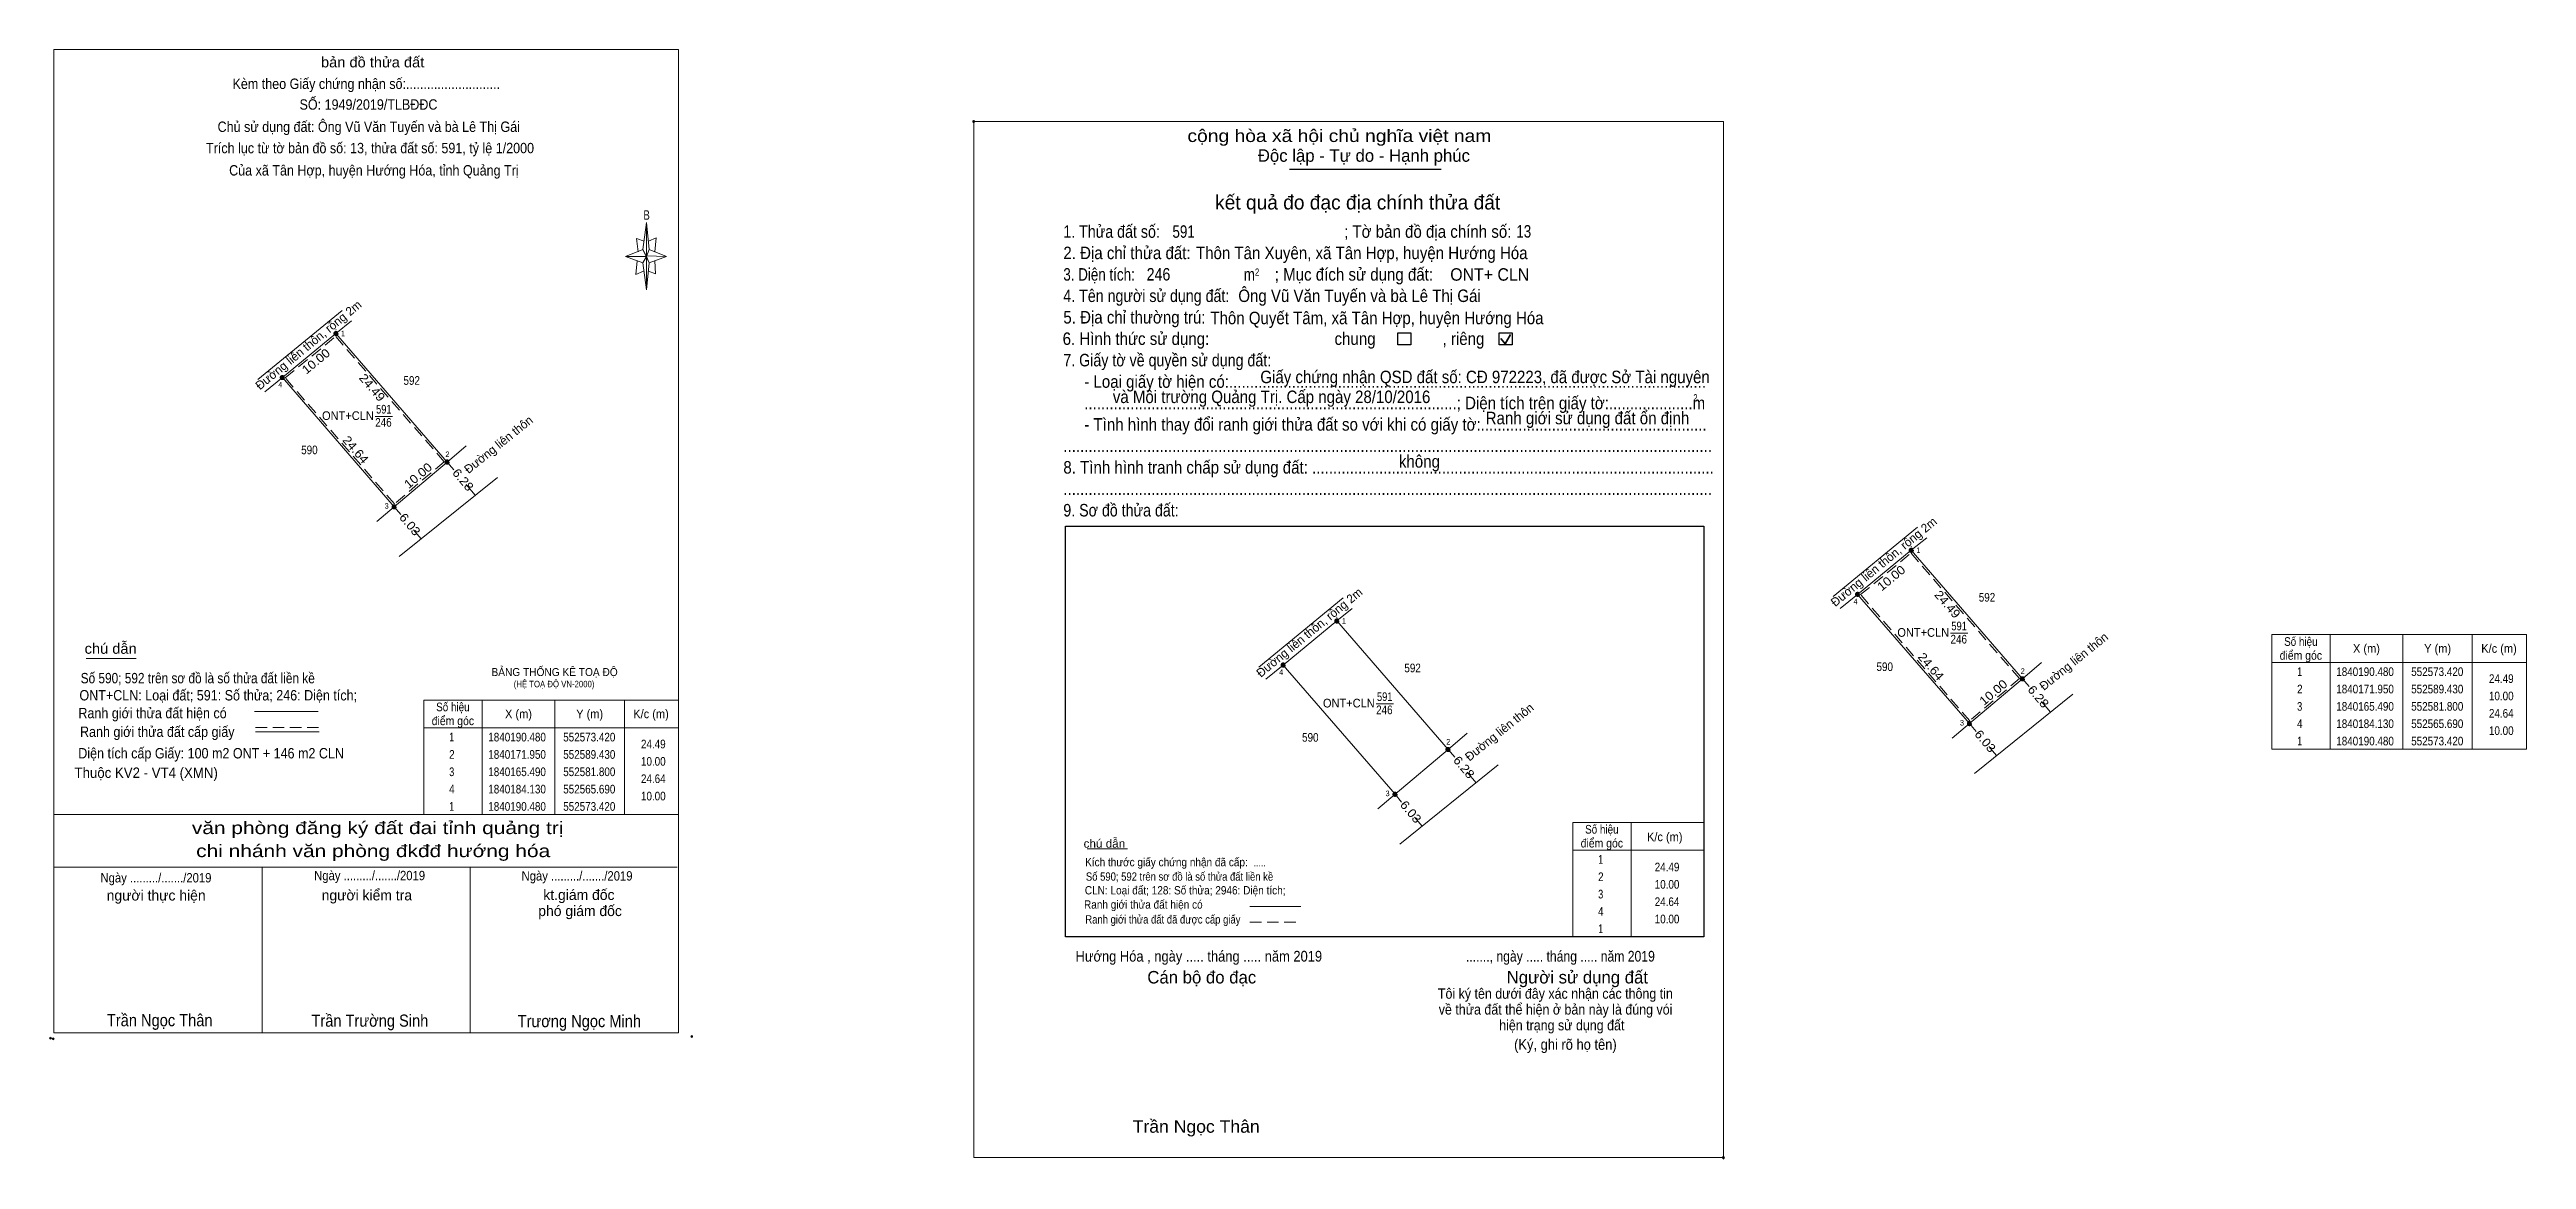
# Model space of a CAD drawing. Header units: metres. Extents: x 551451 to 552662, y 1840103 to 1840281.
# Drawn here: x 552305.2 to 552662, y 1840102.6 to 1840262.7 of the extents above; entities that cross this region are included whole.
import ezdxf
from ezdxf.enums import TextEntityAlignment as Align

# ---------------------------------------------------------------- set-up
doc = ezdxf.new("R2010")
doc.units = ezdxf.units.M
doc.header["$LTSCALE"] = 0.55
doc.header["$PDMODE"] = 32
doc.header["$PDSIZE"] = 0.275
for name, pattern in [('DOTTED', [1.5, 0.3, -1.2]), ('MEDIUM_DASHED', [4.5, 3, -1.5]), ('SHORT_DASHED', [2.7, 1.5, -1.2])]:
    doc.linetypes.add(name, pattern=pattern)
for name, color, linetype, lineweight in [('1', 7, 'DOTTED', 13), ('10', 7, 'Continuous', 13), ('17', 7, 'Continuous', 13), ('2', 7, 'SHORT_DASHED', 13), ('23', 7, 'Continuous', 13), ('32', 7, 'Continuous', 13), ('5', 7, 'Continuous', 13), ('6', 7, 'Continuous', 13), ('63', 7, 'Continuous', 13)]:
    doc.layers.add(name, color=color, linetype=linetype, lineweight=lineweight)

msp = doc.modelspace()

# ---------------------------------------------------------------- texts
at = {"layer": '1', "width": 0.85}
for p in [(552353.315, 1840208.3), (552580.255, 1840177.04), (552497.505, 1840166.85)]:
    msp.add_text('246', height=1.25, dxfattribs=at).set_placement(p, align=Align.CENTER)
at = {"layer": '1'}
for s, height, width, p in [('BẢNG THỐNG KÊ TOẠ ĐỘ ', 1.15, 0.95, (552368.88, 1840172.35)), ('(HỆ TOẠ ĐỘ VN-2000)', 0.93, 0.9, (552372.08, 1840170.73))]:
    msp.add_text(s, height=height, dxfattribs=dict(at, width=width)).set_placement(p)
at = {"layer": '2'}
for s, height, width, p in [('cộng hòa xã hội chủ nghĩa việt nam', 1.803, 1.15, (552469.14, 1840249.35)), ('2. Địa chỉ thửa đất:', 1.803, 0.9, (552451.26, 1840232.46)), ('1. Thửa đất số:', 1.803, 0.85, (552451.26, 1840235.54)), ('591', 1.8, 0.8, (552466.98, 1840235.54)), ('Thôn Tân Xuyên, xã Tân Hợp, huyện Hướng Hóa', 1.8, 0.9, (552470.37, 1840232.46)), ('; Tờ bản đồ địa chính số:', 1.803, 0.9, (552491.71, 1840235.54)), ('13', 1.8, 0.8, (552516.52, 1840235.57)), ('3. Diện tích:', 1.803, 0.8, (552451.26, 1840229.36)), ('246', 1.8, 0.85, (552463.26, 1840229.38)), ('2', 1.03, 0.8, (552478.87, 1840230.08)), ('; Mục đích sử dụng đất:', 1.803, 0.9, (552481.72, 1840229.36)), ('ONT+ CLN', 1.8, 0.95, (552507, 1840229.35)), ('4. Tên người sử dụng đất:', 1.803, 0.85, (552451.26, 1840226.28)), ('Ông Vũ Văn Tuyến và bà Lê Thị Gái', 1.8, 0.9, (552476.47, 1840226.28)), ('m', 1.803, 0.8, (552477.25, 1840229.36)), ('5. Địa chỉ thường trú:', 1.803, 0.9, (552451.26, 1840223.18)), ('Thôn Quyết Tâm, xã Tân Hợp, huyện Hướng Hóa', 1.8, 0.9, (552472.44, 1840223.08)), ('6. Hình thức sử dụng:', 1.803, 0.9, (552451.16, 1840220.09)), ('chung                , riêng', 1.803, 0.9, (552490.33, 1840220.09)), ('7. Giấy tờ về quyền sử dụng đất:', 1.803, 0.85, (552451.26, 1840217)), ('Giấy chứng nhận QSD đất số: CĐ 972223, đã được Sở Tài nguyên', 1.8, 0.9, (552479.64, 1840214.58)), ('     - Loại giấy tờ hiện có:..................................................................................................................', 1.803, 0.9, (552451.26, 1840213.91)), ('và Môi trường Quảng Trị. Cấp ngày 28/10/2016', 1.8, 0.9, (552458.39, 1840211.71)), ('2', 1.03, 0.8, (552542.02, 1840211.96)), ('     - Tình hình thay đổi ranh giới thửa đất so với khi có giấy tờ:......................................................', 1.803, 0.9, (552451.26, 1840207.73)), ('     .........................................................................................; Diện tích trên giấy tờ:....................m', 1.803, 0.9, (552451.26, 1840210.82)), ('Ranh giới sử dụng đất ổn định', 1.805, 0.9, (552512.1, 1840208.65)), ('8. Tình hình tranh chấp sử dụng đất: ................................................................................................', 1.803, 0.9, (552451.26, 1840201.54)), ('...........................................................................................................................................................', 1.803, 0.9, (552451.26, 1840204.64)), ('không', 1.803, 0.9, (552499.6, 1840202.4)), ('...........................................................................................................................................................', 1.803, 0.9, (552451.26, 1840198.46)), ('9. Sơ đồ thửa đất:', 1.803, 0.85, (552451.26, 1840195.36)), ('Hướng Hóa , ngày ..... tháng ..... năm 2019', 1.544, 0.9, (552453.02, 1840131.18)), ('......., ngày ..... tháng ..... năm 2019', 1.544, 0.85, (552509.26, 1840131.18)), ('(Ký, ghi rõ họ tên)', 1.545, 0.9, (552516.2, 1840118.46)), ('Trần Ngọc Thân', 1.804, 1.05, (552461.25, 1840106.5))]:
    msp.add_text(s, height=height, dxfattribs=dict(at, width=width)).set_placement(p)
for s, p in [('Độc lập - Tự do - Hạnh phúc', (552479.28, 1840246.5)), ('Cán bộ đo đạc', (552463.36, 1840128.02)), ('Người sử dụng đất', (552515.13, 1840128.02))]:
    msp.add_text(s, height=1.803, dxfattribs=at).set_placement(p)
for s, height, p in [('kết quả đo đạc địa chính thửa đất', 2.061, (552493.665, 1840239.62)), ('.', 0.5152, (552546.3449, 1840102.64))]:
    msp.add_text(s, height=height, dxfattribs=at).set_placement(p, align=Align.CENTER)
for s, height, width, p in [('.....', 1, 0.95, (552479.545, 1840144.9)), ('Tôi ký tên dưới đây xác nhận các thông tin', 1.489, 0.9, (552522.145, 1840125.82)), ('về thửa đất thể hiện ở bản này là đúng vói', 1.489, 0.9, (552522.17, 1840123.54)), ('hiện trạng sử dụng đất', 1.489, 0.9, (552523.07, 1840121.26))]:
    msp.add_text(s, height=height, dxfattribs=dict(at, width=width)).set_placement(p, align=Align.CENTER)
at = {"layer": '32'}
for s, width, p in [('ONT+CLN', 0.95, (552348.2, 1840209.27)), ('591', 0.8, (552353.37, 1840210.2)), ('ONT+CLN', 0.95, (552575.14, 1840178.01)), ('591', 0.8, (552580.31, 1840178.94)), ('ONT+CLN', 0.95, (552492.39, 1840167.82)), ('591', 0.8, (552497.56, 1840168.75))]:
    msp.add_text(s, height=1.25, dxfattribs=dict(at, width=width)).set_placement(p, align=Align.CENTER)
at = {"layer": '5'}
for s, height, width, p in [('bản đồ thửa đất', 1.5, 1.05, (552351.76, 1840260.11)), ('Kèm theo Giấy chứng nhận số:...........................', 1.5, 0.9, (552350.84, 1840257)), ('SỐ: 1949/2019/TLBĐĐC', 1.5, 0.9, (552351.16, 1840254.01)), ('Chủ sử dụng đất: Ông Vũ Văn Tuyến và bà Lê Thị Gái', 1.5, 0.9, (552351.2, 1840250.8)), ('Trích lục từ tờ bản đồ số: 13, thửa đất số: 591, tỷ lệ 1/2000 ', 1.5, 0.9, (552351.635, 1840247.73)), ('Của xã Tân Hợp, huyện Hướng Hóa, tỉnh Quảng Trị', 1.5, 0.9, (552351.94, 1840244.52)), ('B', 1.378, 0.75, (552391.225, 1840238.13)), ('văn phòng đăng ký đất đai tỉnh quảng trị', 1.8, 1.25, (552352.48, 1840149.56)), ('chi nhánh văn phòng đkđđ hướng hóa', 1.8, 1.25, (552351.835, 1840146.24)), ('Ngày ........./......./2019', 1.35, 0.9, (552320.545, 1840142.59)), ('Ngày ........./......./2019', 1.35, 0.9, (552351.325, 1840142.91)), ('Ngày ........./......./2019', 1.35, 0.9, (552381.205, 1840142.86)), ('Trần Ngọc Thân', 1.75, 0.9, (552321.085, 1840121.85)), ('Trần Trường Sinh', 1.75, 0.9, (552351.36, 1840121.79)), ('Trương Ngọc Minh', 1.75, 0.9, (552381.535, 1840121.72))]:
    msp.add_text(s, height=height, dxfattribs=dict(at, width=width)).set_placement(p, align=Align.CENTER)
for s, p in [('người thực hiện', (552320.57, 1840139.98)), ('người kiểm tra', (552350.925, 1840140)), ('kt.giám đốc', (552381.475, 1840140.06)), ('phó giám đốc', (552381.64, 1840137.74))]:
    msp.add_text(s, height=1.5, dxfattribs=at).set_placement(p, align=Align.CENTER)
at = {"layer": '6'}
for s, height, width, p in [('chú dẫn', 1.5, 1.05, (552310.27, 1840175.56)), ('ONT+CLN: Loại đất; 591: Số thửa; 246: Diện tích;', 1.5, 0.9, (552309.52, 1840168.83)), ('Số 590; 592 trên sơ đồ là số thửa đất liền kề', 1.5, 0.85, (552309.7, 1840171.3)), ('Ranh giới thửa đất hiện có ', 1.5, 0.9, (552309.37, 1840166.26)), ('Ranh giới thửa đất cấp giấy', 1.5, 0.9, (552309.6, 1840163.57)), ('Diện tích cấp Giấy: 100 m2 ONT + 146 m2 CLN', 1.5, 0.9, (552309.35, 1840160.47)), ('Thuộc KV2 - VT4 (XMN)', 1.5, 0.95, (552308.81, 1840157.66)), ('chú dẫn', 1.2, 1.05, (552454.18, 1840147.6)), ('Kích thước giấy chứng nhận đã cấp:', 1.2, 0.9, (552454.4, 1840144.92)), ('CLN: Loại đất; 128: Số thửa; 2946: Diện tích;', 1.2, 0.9, (552454.36, 1840140.86)), ('Số 590; 592 trên sơ đồ là số thửa đất liền kề', 1.2, 0.85, (552454.51, 1840142.84)), ('Ranh giới thửa đất hiện có ', 1.2, 0.9, (552454.24, 1840138.81)), ('Ranh giới thửa đất đã được cấp giấy', 1.2, 0.85, (552454.43, 1840136.66))]:
    msp.add_text(s, height=height, dxfattribs=dict(at, width=width)).set_placement(p)
at = {"layer": '63'}
for s, rotation, p in [('Đường liên thôn, rộng 2m', 39.402, (552342.9083, 1840219.5996)), ('Đường liên thôn', 38.817, (552370.2732, 1840205.2371)), ('Đường liên thôn, rộng 2m', 39.402, (552569.8483, 1840188.3396)), ('Đường liên thôn, rộng 2m', 39.402, (552487.0983, 1840178.1496)), ('Đường liên thôn', 38.817, (552597.2132, 1840173.9771)), ('Đường liên thôn', 38.817, (552514.4632, 1840163.7871))]:
    msp.add_text(s, height=1.25, rotation=rotation, dxfattribs=at).set_placement(p, align=Align.CENTER)
for s, height, width, p in [(' 1', 0.8, 0.9, (552347.78, 1840221.35)), (' 4', 0.8, 0.95, (552338.75, 1840213.97)), (' 2', 0.8, 0.9, (552362.82, 1840203.92)), (' 3', 0.8, 0.95, (552354.07, 1840196.48)), (' 1', 0.8, 0.9, (552574.72, 1840190.09)), (' 4', 0.8, 0.95, (552565.69, 1840182.71)), (' 1', 0.8, 0.9, (552491.97, 1840179.9)), (' 4', 0.8, 0.95, (552482.94, 1840172.52)), (' 2', 0.8, 0.9, (552589.76, 1840172.66)), ('24.49', 1.25, 0.85, (552660.19, 1840171.35)), ('24.64', 1.25, 0.85, (552660.19, 1840166.35)), ('10.00', 1.25, 0.85, (552660.19, 1840168.85)), ('24.49', 1.25, 0.85, (552393.97, 1840161.92)), (' 2', 0.8, 0.9, (552507.01, 1840162.47)), (' 3', 0.8, 0.95, (552581.01, 1840165.22)), ('10.00', 1.25, 0.85, (552660.19, 1840163.85)), ('10.00', 1.25, 0.85, (552393.97, 1840159.42)), ('24.64', 1.25, 0.85, (552393.97, 1840156.92)), ('10.00', 1.25, 0.85, (552393.97, 1840154.42)), (' 3', 0.8, 0.95, (552498.26, 1840155.03)), ('24.49', 1.25, 0.85, (552540.01, 1840144.19)), ('10.00', 1.25, 0.85, (552540.01, 1840141.69)), ('24.64', 1.25, 0.85, (552540.01, 1840139.19)), ('10.00', 1.25, 0.85, (552540.01, 1840136.69))]:
    msp.add_text(s, height=height, dxfattribs=dict(at, width=width)).set_placement(p, align=Align.RIGHT)
at = {"layer": '63', "width": 1.1}
for s, rotation, p in [('10.00', 39.402, (552343.9833, 1840217.2513)), ('24.49', 310.827, (552351.2148, 1840213.5436)), ('24.64', 310.836, (552348.8395, 1840204.5787)), ('10.00', 40.253, (552358.7012, 1840200.7765)), ('6.28', 310.285, (552364.304, 1840200.2441)), ('6.03', 310.292, (552356.65, 1840193.8192)), ('10.00', 39.402, (552570.9233, 1840185.9913)), ('24.49', 310.827, (552578.1548, 1840182.2836)), ('24.64', 310.836, (552575.7795, 1840173.3187)), ('10.00', 40.253, (552585.6412, 1840169.5165)), ('6.28', 310.285, (552591.244, 1840168.9841)), ('6.03', 310.292, (552583.59, 1840162.5592)), ('6.28', 310.285, (552508.494, 1840158.7941)), ('6.03', 310.292, (552500.84, 1840152.3692))]:
    msp.add_text(s, height=1.25, rotation=rotation, dxfattribs=at).set_placement(p, align=Align.CENTER)
at = {"layer": '63'}
for s, width, p in [('592', 0.85, (552357.385, 1840214.34)), ('590', 0.85, (552342.65, 1840204.33)), ('592', 0.85, (552584.325, 1840183.08)), ('Số hiệu', 0.85, (552629.54, 1840176.7)), ('592', 0.85, (552501.575, 1840172.89)), ('590', 0.85, (552569.59, 1840173.07)), ('điểm góc', 0.9, (552629.54, 1840174.7)), ('X (m)', 0.95, (552638.99, 1840175.7)), ('Y (m)', 0.95, (552649.245, 1840175.7)), ('K/c (m)', 0.95, (552658.085, 1840175.7)), (' 2', 0.85, (552629.195, 1840169.85)), (' 1', 0.75, (552629.19, 1840172.35)), ('1840190.480', 0.85, (552638.79, 1840172.35)), ('1840171.950', 0.85, (552638.79, 1840169.85)), ('552573.420', 0.85, (552649.19, 1840172.35)), ('552589.430', 0.85, (552649.19, 1840169.85)), ('điểm góc', 0.9, (552363.32, 1840165.27)), ('Số hiệu', 0.85, (552363.32, 1840167.27)), ('X (m)', 0.95, (552372.77, 1840166.27)), ('Y (m)', 0.95, (552383.025, 1840166.27)), ('K/c (m)', 0.95, (552391.865, 1840166.27)), (' 3', 0.8, (552629.185, 1840167.35)), ('1840165.490', 0.85, (552638.79, 1840167.35)), ('552581.800', 0.85, (552649.19, 1840167.35)), (' 1', 0.75, (552362.97, 1840162.92)), ('1840190.480', 0.85, (552372.57, 1840162.92)), ('552573.420', 0.85, (552382.97, 1840162.92)), ('590', 0.85, (552486.84, 1840162.88)), (' 4', 0.85, (552629.19, 1840164.85)), (' 1', 0.75, (552629.19, 1840162.35)), ('1840184.130', 0.85, (552638.79, 1840164.85)), ('1840190.480', 0.85, (552638.79, 1840162.35)), ('552565.690', 0.85, (552649.19, 1840164.85)), ('552573.420', 0.85, (552649.19, 1840162.35)), (' 2', 0.85, (552362.975, 1840160.42)), ('1840171.950', 0.85, (552372.57, 1840160.42)), ('552589.430', 0.85, (552382.97, 1840160.42)), (' 4', 0.85, (552362.97, 1840155.42)), (' 3', 0.8, (552362.965, 1840157.92)), ('1840165.490', 0.85, (552372.57, 1840157.92)), ('1840184.130', 0.85, (552372.57, 1840155.42)), ('552581.800', 0.85, (552382.97, 1840157.92)), ('552565.690', 0.85, (552382.97, 1840155.42)), (' 1', 0.75, (552362.97, 1840152.92)), ('1840190.480', 0.85, (552372.57, 1840152.92)), ('552573.420', 0.85, (552382.97, 1840152.92)), ('điểm góc', 0.9, (552528.84, 1840147.63)), ('Số hiệu', 0.85, (552528.84, 1840149.63)), ('K/c (m)', 0.95, (552537.905, 1840148.54)), (' 1', 0.75, (552528.49, 1840145.28)), (' 2', 0.85, (552528.495, 1840142.78)), (' 4', 0.85, (552528.49, 1840137.78)), (' 3', 0.8, (552528.485, 1840140.28)), (' 1', 0.75, (552528.49, 1840135.28))]:
    msp.add_text(s, height=1.25, dxfattribs=dict(at, width=width)).set_placement(p, align=Align.CENTER)

# ---------------------------------------------------------------- hatches: boundary and pattern name
at = {"layer": '63'}
for points in [[(552346.78, 1840221.74, 1), (552346.18, 1840221.74, 1)], [(552339.05, 1840215.39, 1), (552338.45, 1840215.39, 1)], [(552362.79, 1840203.21, 1), (552362.19, 1840203.21, 1)], [(552355.16, 1840196.75, 1), (552354.56, 1840196.75, 1)], [(552573.72, 1840190.48, 1), (552573.12, 1840190.48, 1)], [(552565.99, 1840184.13, 1), (552565.39, 1840184.13, 1)], [(552490.97, 1840180.29, 1), (552490.37, 1840180.29, 1)], [(552483.24, 1840173.94, 1), (552482.64, 1840173.94, 1)], [(552589.73, 1840171.95, 1), (552589.13, 1840171.95, 1)], [(552582.1, 1840165.49, 1), (552581.5, 1840165.49, 1)], [(552506.98, 1840161.76, 1), (552506.38, 1840161.76, 1)], [(552499.35, 1840155.3, 1), (552498.75, 1840155.3, 1)]]:
    msp.add_hatch(color=256, dxfattribs=at).paths.add_polyline_path(points)

# ---------------------------------------------------------------- linework, layer by layer
at = {"layer": '1', "linetype": 'Continuous'}
for points in [[(552346.48, 1840221.74), (552362.49, 1840203.21), (552354.86, 1840196.75), (552338.75, 1840215.39)], [(552573.42, 1840190.48), (552589.43, 1840171.95), (552581.8, 1840165.49), (552565.69, 1840184.13)], [(552490.67, 1840180.29), (552506.68, 1840161.76), (552499.05, 1840155.3), (552482.94, 1840173.94)]]:
    msp.add_lwpolyline(points, close=True, dxfattribs=at)
at = {"layer": '1', "linetype": 'MEDIUM_DASHED'}
for points in [[(552346.44, 1840221.32), (552362.06, 1840203.24), (552354.89, 1840197.17), (552339.18, 1840215.35)], [(552573.38, 1840190.06), (552589, 1840171.98), (552581.83, 1840165.91), (552566.12, 1840184.09)]]:
    msp.add_lwpolyline(points, close=True, dxfattribs=at)
at = {"layer": '10'}
for p, q in [((552335.23, 1840215.1), (552347.37, 1840225.07)), ((552346.48, 1840221.74), (552348.7, 1840223.56)), ((552369.73, 1840200.98), (552355.56, 1840189.58)), ((552562.17, 1840183.84), (552574.31, 1840193.81)), ((552573.42, 1840190.48), (552575.64, 1840192.3)), ((552479.42, 1840173.65), (552491.56, 1840183.62)), ((552490.67, 1840180.29), (552492.89, 1840182.11)), ((552596.67, 1840169.72), (552582.5, 1840158.32)), ((552513.92, 1840159.53), (552499.75, 1840148.13))]:
    msp.add_line(p, q, dxfattribs=at)
at = {"layer": '17'}
for p, q in [((552310.47, 1840174.88), (552317.71, 1840174.88)), ((552454.7, 1840147.42), (552460.5, 1840147.42))]:
    msp.add_line(p, q, dxfattribs=at)
at = {"layer": '2', "linetype": 'Continuous', "lineweight": 25}
for p, q in [((552483.84, 1840245.45), (552505.68, 1840245.45)), ((552451.59, 1840193.94), (552543.54, 1840193.94)), ((552543.54, 1840193.94), (552543.54, 1840134.75))]:
    msp.add_line(p, q, dxfattribs=at)
at = {"layer": '2', "linetype": 'Continuous', "lineweight": 35}
for p, q in [((552514.3, 1840221.04), (552514.91, 1840220.24)), ((552514.91, 1840220.24), (552515.66, 1840221.58))]:
    msp.add_line(p, q, dxfattribs=at)
at = {"layer": '2', "linetype": 'Continuous'}
msp.add_lwpolyline([(552438.35, 1840252.3), (552546.35, 1840252.3), (552546.35, 1840102.92), (552438.35, 1840102.92)], close=True, dxfattribs=at)
at = {"layer": '2', "linetype": 'Continuous', "lineweight": 25}
for points in [[(552499.47, 1840221.83), (552501.32, 1840221.83), (552501.32, 1840220.1), (552499.47, 1840220.1)], [(552514.06, 1840221.83), (552515.91, 1840221.83), (552515.91, 1840220.1), (552514.06, 1840220.1)]]:
    msp.add_lwpolyline(points, close=True, dxfattribs=at)
msp.add_lwpolyline([(552543.54, 1840134.75), (552451.59, 1840134.75), (552451.59, 1840193.94)], dxfattribs=at)
at = {"layer": '2'}
for p in [(552438.35, 1840252.3), (552546.35, 1840102.92)]:
    msp.add_point(p, dxfattribs=at)
at = {"layer": '23'}
for p, q in [((552362.49, 1840203.21), (552365.24, 1840205.54)), ((552589.43, 1840171.95), (552592.18, 1840174.28)), ((552506.68, 1840161.76), (552509.43, 1840164.09))]:
    msp.add_line(p, q, dxfattribs=at)
at = {"layer": '32'}
for p, q in [((552352.12, 1840209.78), (552354.62, 1840209.78)), ((552579.06, 1840178.52), (552581.56, 1840178.52)), ((552496.31, 1840168.33), (552498.81, 1840168.33))]:
    msp.add_line(p, q, dxfattribs=at)
at = {"layer": '5'}
for p, q in [((552390.69, 1840233.83), (552391.19, 1840237.73)), ((552390.69, 1840231.93), (552388.19, 1840232.83)), ((552391.59, 1840231.93), (552391.19, 1840228.03)), ((552391.59, 1840233.83), (552394.09, 1840232.83)), ((552392.39, 1840232.23), (552392.49, 1840230.33)), ((552392.49, 1840230.33), (552391.49, 1840230.73)), ((552305.82, 1840152.39), (552395.82, 1840152.39)), ((552305.82, 1840144.79), (552395.62, 1840144.79)), ((552305.82, 1840144.79), (552395.62, 1840144.79)), ((552305.82, 1840144.79), (552395.62, 1840144.79)), ((552335.82, 1840120.89), (552335.82, 1840144.79)), ((552365.82, 1840120.89), (552365.82, 1840144.79))]:
    msp.add_line(p, q, dxfattribs=at)
for points in [[(552305.82, 1840262.69), (552395.82, 1840262.69), (552395.82, 1840120.89), (552305.82, 1840120.89)], [(552391.19, 1840237.73), (552391.59, 1840233.83), (552391.19, 1840232.83)], [(552391.19, 1840232.83), (552388.19, 1840232.83), (552390.69, 1840233.83), (552391.59, 1840231.93), (552394.09, 1840232.83), (552391.19, 1840232.93)], [(552391.19, 1840232.83), (552391.19, 1840228.03), (552390.69, 1840231.93)]]:
    msp.add_lwpolyline(points, close=True, dxfattribs=at)
for points in [[(552390.89, 1840235.03), (552389.79, 1840235.43), (552389.99, 1840233.53)], [(552391.49, 1840235.03), (552392.59, 1840235.53), (552392.39, 1840233.53)], [(552391.19, 1840232.83), (552390.69, 1840233.83), (552388.19, 1840232.83)], [(552389.89, 1840232.23), (552389.69, 1840230.23), (552390.79, 1840230.73)], [(552391.19, 1840232.83), (552391.59, 1840231.93), (552394.09, 1840232.83)], [(552395.82, 1840120.89), (552305.82, 1840120.89), (552305.82, 1840144.79)]]:
    msp.add_lwpolyline(points, dxfattribs=at)
for p in [(552305.35, 1840120.12), (552305.75, 1840120.05)]:
    msp.add_point(p, dxfattribs=at)
at = {"layer": '6'}
for p, q in [((552334.76, 1840167.25), (552343.9, 1840167.25)), ((552334.9, 1840164.32), (552344.04, 1840164.32)), ((552478.15, 1840139.1), (552485.46, 1840139.1))]:
    msp.add_line(p, q, dxfattribs=at)
at = {"layer": '6', "linetype": 'MEDIUM_DASHED'}
for p, q in [((552334.9, 1840164.94), (552344.1, 1840164.94)), ((552478.14, 1840136.85), (552485.5, 1840136.85))]:
    msp.add_line(p, q, dxfattribs=at)
at = {"layer": '6'}
msp.add_point((552397.72, 1840120.39), dxfattribs=at)
at = {"layer": '63'}
for p, q in [((552338.75, 1840215.39), (552346.48, 1840221.74)), ((552336.24, 1840213.33), (552338.75, 1840215.39)), ((552338.75, 1840215.39), (552354.86, 1840196.75)), ((552363.45, 1840202.08), (552362.49, 1840203.21)), ((552366.55, 1840198.42), (552365.25, 1840199.95)), ((552354.86, 1840196.75), (552352.36, 1840194.64)), ((552355.81, 1840195.63), (552354.86, 1840196.75)), ((552358.76, 1840192.15), (552357.65, 1840193.45)), ((552565.69, 1840184.13), (552573.42, 1840190.48)), ((552563.18, 1840182.07), (552565.69, 1840184.13)), ((552565.69, 1840184.13), (552581.8, 1840165.49)), ((552482.94, 1840173.94), (552490.67, 1840180.29)), ((552633.74, 1840178.32), (552633.74, 1840161.82)), ((552644.24, 1840178.32), (552644.24, 1840161.82)), ((552654.24, 1840178.32), (552654.24, 1840161.82)), ((552480.43, 1840171.88), (552482.94, 1840173.94)), ((552482.94, 1840173.94), (552499.05, 1840155.3)), ((552625.34, 1840174.32), (552662.04, 1840174.32)), ((552590.39, 1840170.82), (552589.43, 1840171.95)), ((552367.52, 1840168.89), (552367.52, 1840152.39)), ((552378.02, 1840168.89), (552378.02, 1840152.39)), ((552388.02, 1840168.89), (552388.02, 1840152.39)), ((552593.49, 1840167.16), (552592.19, 1840168.69)), ((552359.12, 1840164.89), (552395.82, 1840164.89)), ((552581.8, 1840165.49), (552579.3, 1840163.38)), ((552582.75, 1840164.37), (552581.8, 1840165.49)), ((552507.64, 1840160.63), (552506.68, 1840161.76)), ((552585.7, 1840160.89), (552584.59, 1840162.19)), ((552510.74, 1840156.97), (552509.44, 1840158.5)), ((552499.05, 1840155.3), (552496.55, 1840153.19)), ((552500, 1840154.18), (552499.05, 1840155.3)), ((552502.95, 1840150.7), (552501.84, 1840152)), ((552533.04, 1840151.25), (552533.04, 1840134.75)), ((552543.54, 1840151.25), (552543.54, 1840134.75)), ((552524.64, 1840147.25), (552543.54, 1840147.25))]:
    msp.add_line(p, q, dxfattribs=at)
for points in [[(552346.48, 1840221.74), (552362.49, 1840203.21), (552354.86, 1840196.75)], [(552573.42, 1840190.48), (552589.43, 1840171.95), (552581.8, 1840165.49)], [(552490.67, 1840180.29), (552506.68, 1840161.76), (552499.05, 1840155.3)], [(552543.54, 1840134.75), (552524.64, 1840134.75), (552524.64, 1840151.25), (552543.54, 1840151.25)]]:
    msp.add_lwpolyline(points, dxfattribs=at)
for points in [[(552625.34, 1840178.32), (552662.04, 1840178.32), (552662.04, 1840161.82), (552625.34, 1840161.82)], [(552359.12, 1840168.89), (552395.82, 1840168.89), (552395.82, 1840152.39), (552359.12, 1840152.39)]]:
    msp.add_lwpolyline(points, close=True, dxfattribs=at)
at = {"layer": '63', "linetype": 'MEDIUM_DASHED'}
for centre in [(552346.48, 1840221.74), (552338.75, 1840215.39), (552362.49, 1840203.21), (552354.86, 1840196.75), (552573.42, 1840190.48), (552565.69, 1840184.13), (552490.67, 1840180.29), (552482.94, 1840173.94), (552589.43, 1840171.95), (552581.8, 1840165.49), (552506.68, 1840161.76), (552499.05, 1840155.3)]:
    msp.add_circle(centre, 0.3, dxfattribs=at)

msp.set_redraw_order([(e.dxf.handle, doc.entitydb.next_handle()) for e in msp.query("TEXT MTEXT ATTDEF DIMENSION ARC_DIMENSION")])  # texts and dimensions are drawn at this point

doc.saveas('drawing.dxf')
